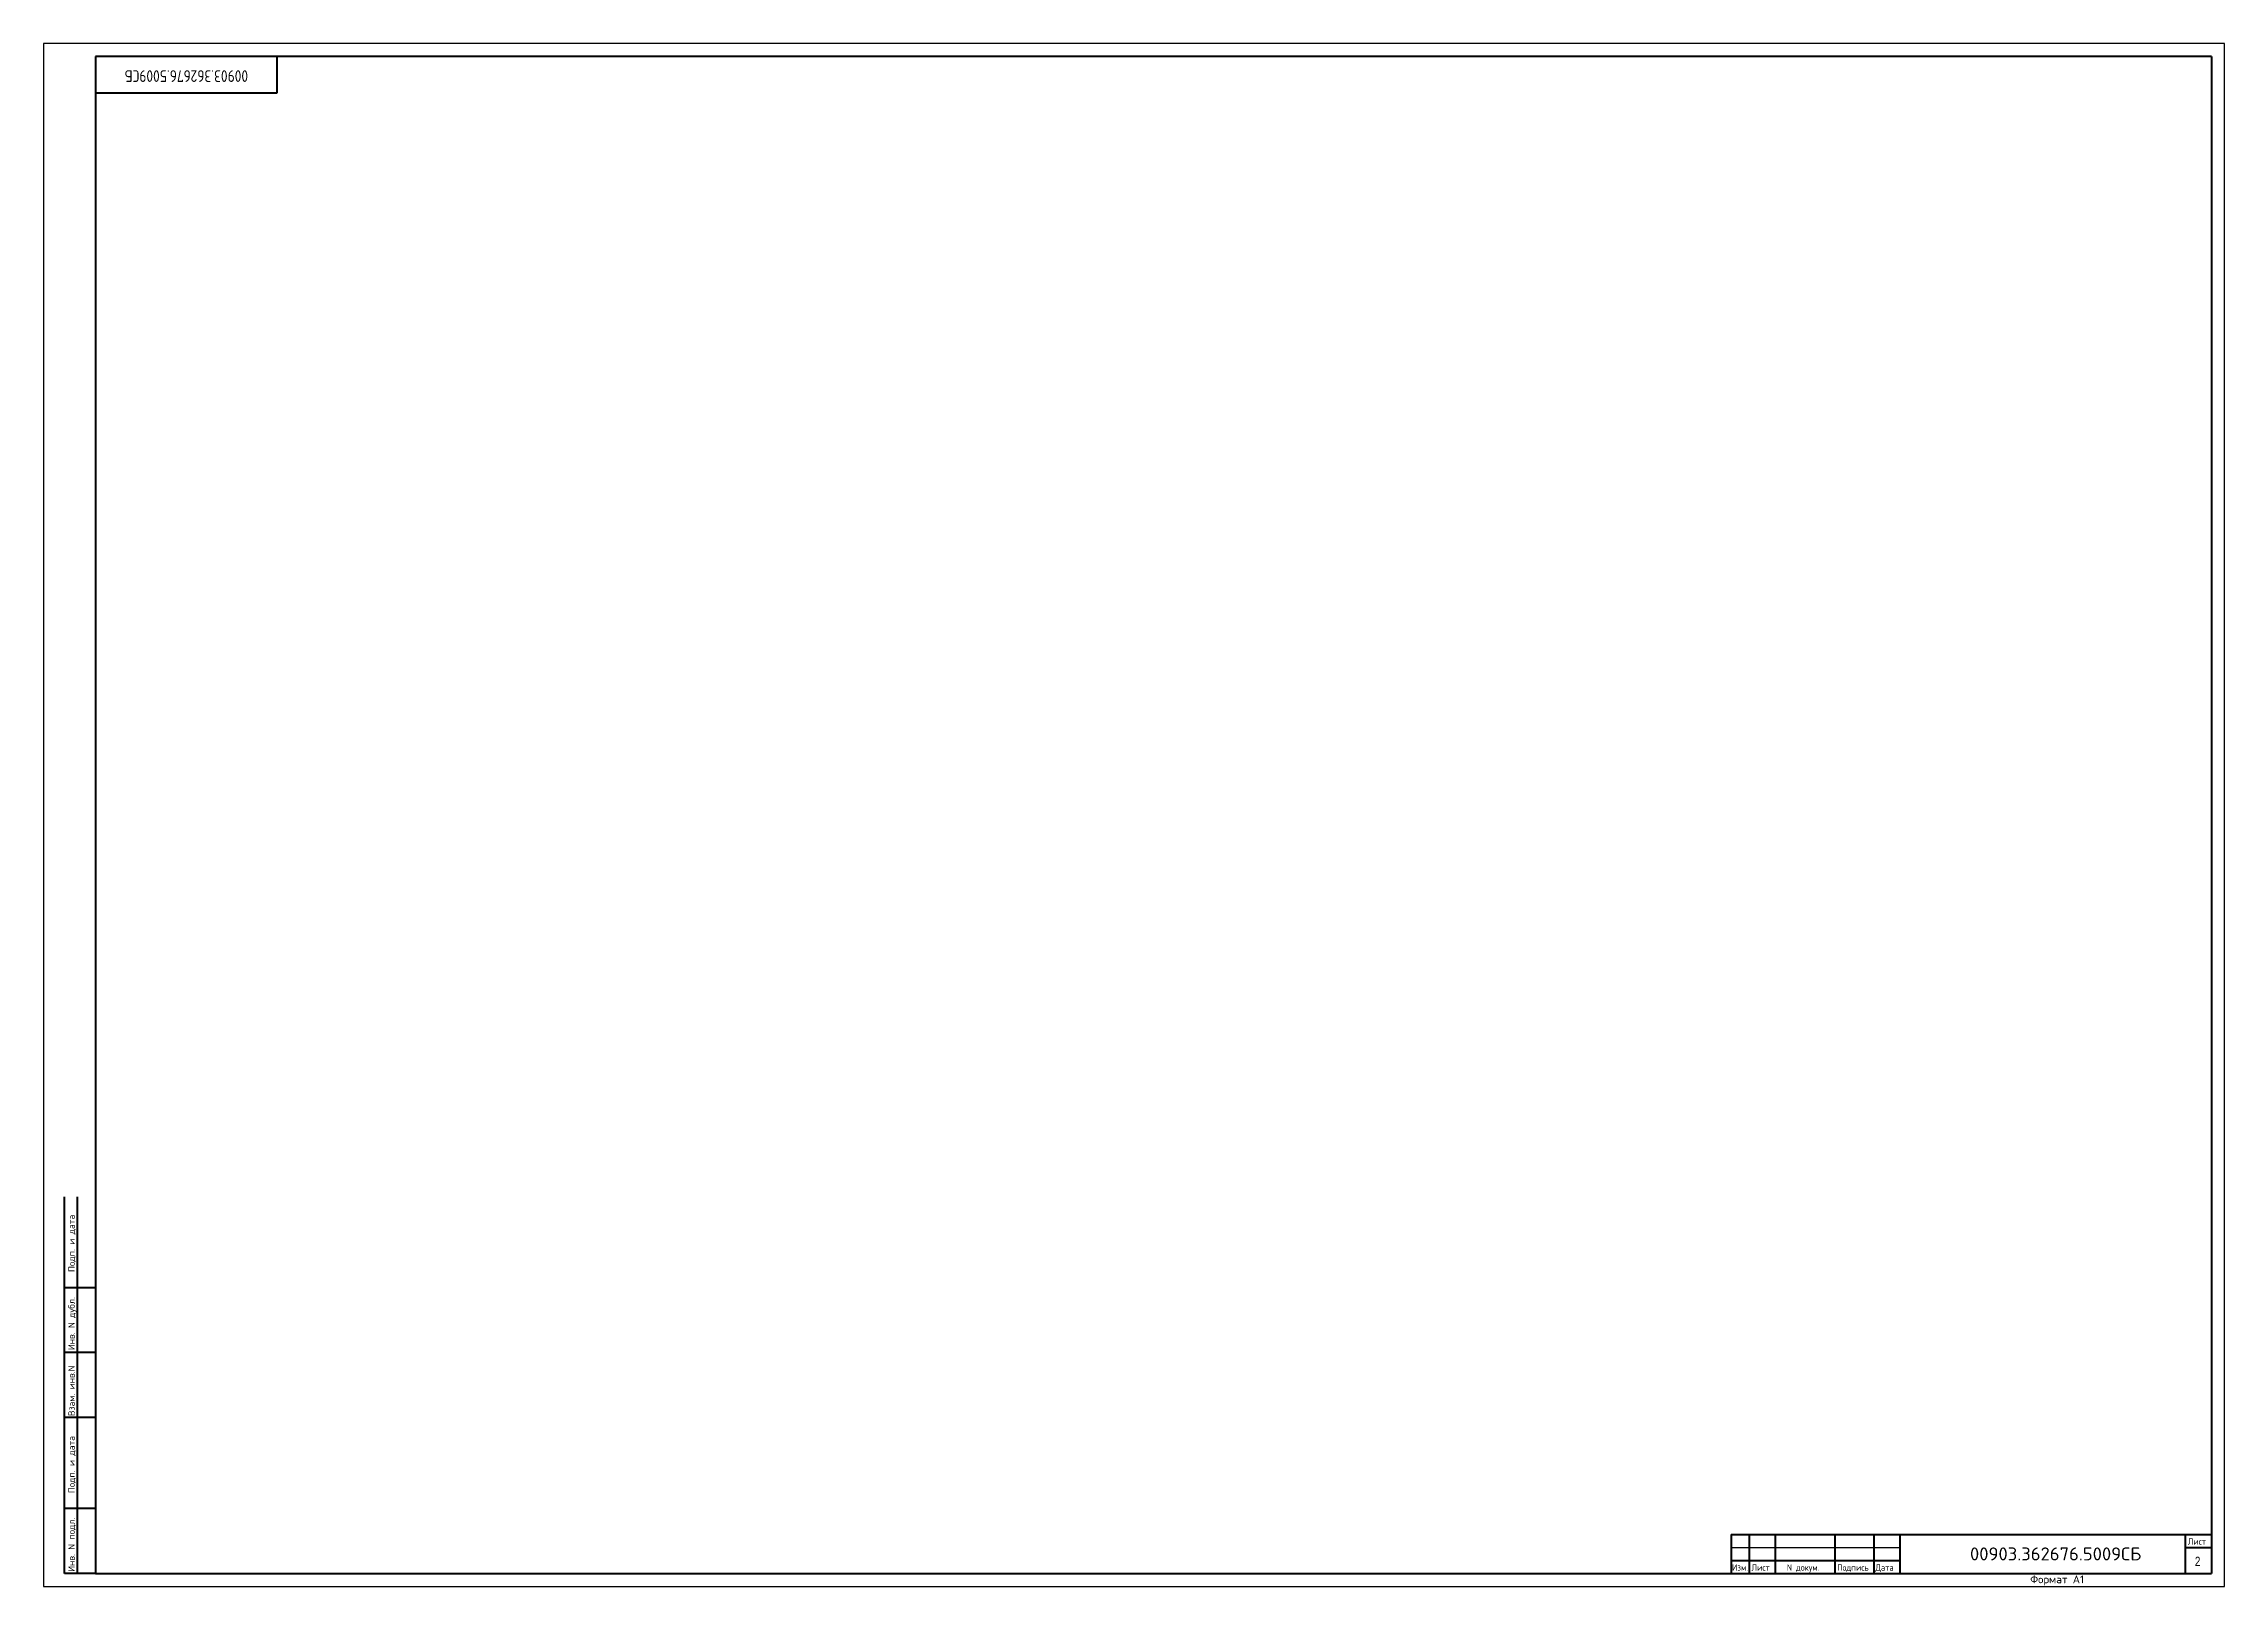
# Model space of a CAD drawing. Header units: millimetres. Extents: x -35117 to 70520, y -28859 to 27816.
# Drawn here: x 16039 to 32839, y -2363 to 9517 of the extents above; entities that cross this region are included whole.
import ezdxf
from ezdxf.enums import TextEntityAlignment as Align

# ---------------------------------------------------------------- set-up
doc = ezdxf.new("R2010")
doc.units = ezdxf.units.MM
doc.layers.add('FORM', color=7, linetype='Continuous')
doc.layers.add('елый', color=255, linetype='Continuous')
doc.layers.add('FORM1', color=4, linetype='Continuous', lineweight=50)
doc.layers.add('TEXT', color=3, linetype='Continuous', lineweight=25)
doc.styles.add('MONOTXT', font='monotxt', dxfattribs={"width": 0.8})
doc.styles.add('SIMPLEX_SHX0', font='simplex.shx', dxfattribs={"width": 0.85})
doc.styles.add('Standard1', font='simplex.shx', dxfattribs={"height": 2.5})

msp = doc.modelspace()

# ---------------------------------------------------------------- texts
at = {"layer": 'FORM', "color": 7, "style": 'Standard1'}
for s, p in [('Подп. и дата', (16278.734, 57.535)), ('Инв. N дубл.', (16278.734, -544.632)), ('Взам. инв.N', (16278.734, -1052.105)), ('Подп. и дата', (16278.734, -1646.032)), ('Инв. N подл.', (16278.734, -2251.766))]:
    msp.add_text(s, height=50, rotation=90, dxfattribs=at).set_placement(p)
at = {"layer": 'FORM', "style": 'Standard1'}
msp.add_text('Формат А1', height=60, dxfattribs=at).set_placement((31342.734, -2339.233))
at = {"layer": 'FORM', "color": 3, "style": 'Standard1', "width": 0.8}
msp.add_attdef('00903.362676.5009СБ', text='ХХХХХХ.ХХХХХХ.ХХХ-ХХ', height=90, rotation=180, dxfattribs=at).set_placement((17138.734, 9311.767), align=Align.CENTER)
at = {"layer": 'FORM', "color": 3, "lineweight": 25, "style": 'Standard1'}
msp.add_attdef('00903.362676.5009СБ', text='ХХХХХХ.ХХХХХХ.ХХХ-ХХ', height=100, dxfattribs=at).set_placement((31538.734, -2163.233), align=Align.CENTER)
at = {"layer": 'TEXT', "color": 7, "style": 'MONOTXT', "width": 0.75}
msp.add_text('2', height=70, dxfattribs=at).set_placement((32609.975, -2205.374))
at = {"layer": 'елый', "color": 0, "linetype": 'Continuous', "style": 'SIMPLEX_SHX0', "width": 0.85}
msp.add_text('Лист', height=49.5289, dxfattribs=at).set_placement((32556.479, -2042.893))
at = {"layer": 'елый', "color": 3, "linetype": 'Continuous', "style": 'SIMPLEX_SHX0', "width": 0.85}
for s, p in [('Изм.', (29045.772, -2242.893)), ('Лист', (29195.613, -2242.893)), ('N докум.', (29468.089, -2242.893)), ('Подпись', (29855.613, -2242.893)), ('Дата', (30150.421, -2242.893))]:
    msp.add_text(s, height=49.5289, dxfattribs=at).set_placement(p)

# ---------------------------------------------------------------- linework, layer by layer
at = {"layer": 'FORM', "color": 1}
msp.add_line((29038.734, -2063.233), (30338.734, -2063.233), dxfattribs=at)
at = {"layer": 'FORM', "color": 7}
msp.add_lwpolyline([(16038.734, -2363.233), (32838.734, -2363.233), (32838.734, 9516.767), (16038.734, 9516.767)], close=True, dxfattribs=at)
at = {"layer": 'FORM1'}
for p, q in [((16438.734, 9416.767), (16438.734, -2263.233)), ((32738.734, 9416.767), (16438.734, 9416.767)), ((17838.734, 9136.767), (17838.734, 9416.767)), ((32738.734, 9416.767), (32738.734, -2263.233)), ((16438.734, 9136.767), (17838.734, 9136.767)), ((16198.734, -2263.233), (16198.734, 636.767)), ((16298.734, -2263.233), (16298.734, 636.767)), ((16438.734, -63.233), (16198.734, -63.233)), ((16438.734, -563.233), (16198.734, -563.233)), ((16438.734, -1063.233), (16198.734, -1063.233)), ((16438.734, -1763.233), (16198.734, -1763.233)), ((29038.734, -1963.233), (32738.734, -1963.233)), ((29038.734, -1963.233), (29038.734, -2263.233)), ((29178.734, -1963.233), (29178.734, -2263.233)), ((29378.734, -1963.233), (29378.734, -2263.233)), ((29838.734, -1963.233), (29838.734, -2263.233)), ((30138.734, -1963.233), (30138.734, -2263.233)), ((30338.734, -1963.233), (30338.734, -2263.233)), ((32538.734, -2263.233), (32538.734, -1963.233)), ((29038.734, -2163.233), (30338.734, -2163.233)), ((32538.734, -2063.233), (32738.734, -2063.233)), ((16438.734, -2263.233), (16198.734, -2263.233)), ((16438.734, -2263.233), (32738.734, -2263.233))]:
    msp.add_line(p, q, dxfattribs=at)

msp.set_redraw_order([(e.dxf.handle, doc.entitydb.next_handle()) for e in msp.query("TEXT MTEXT ATTDEF DIMENSION ARC_DIMENSION")])  # texts and dimensions are drawn at this point

doc.saveas('drawing.dxf')
